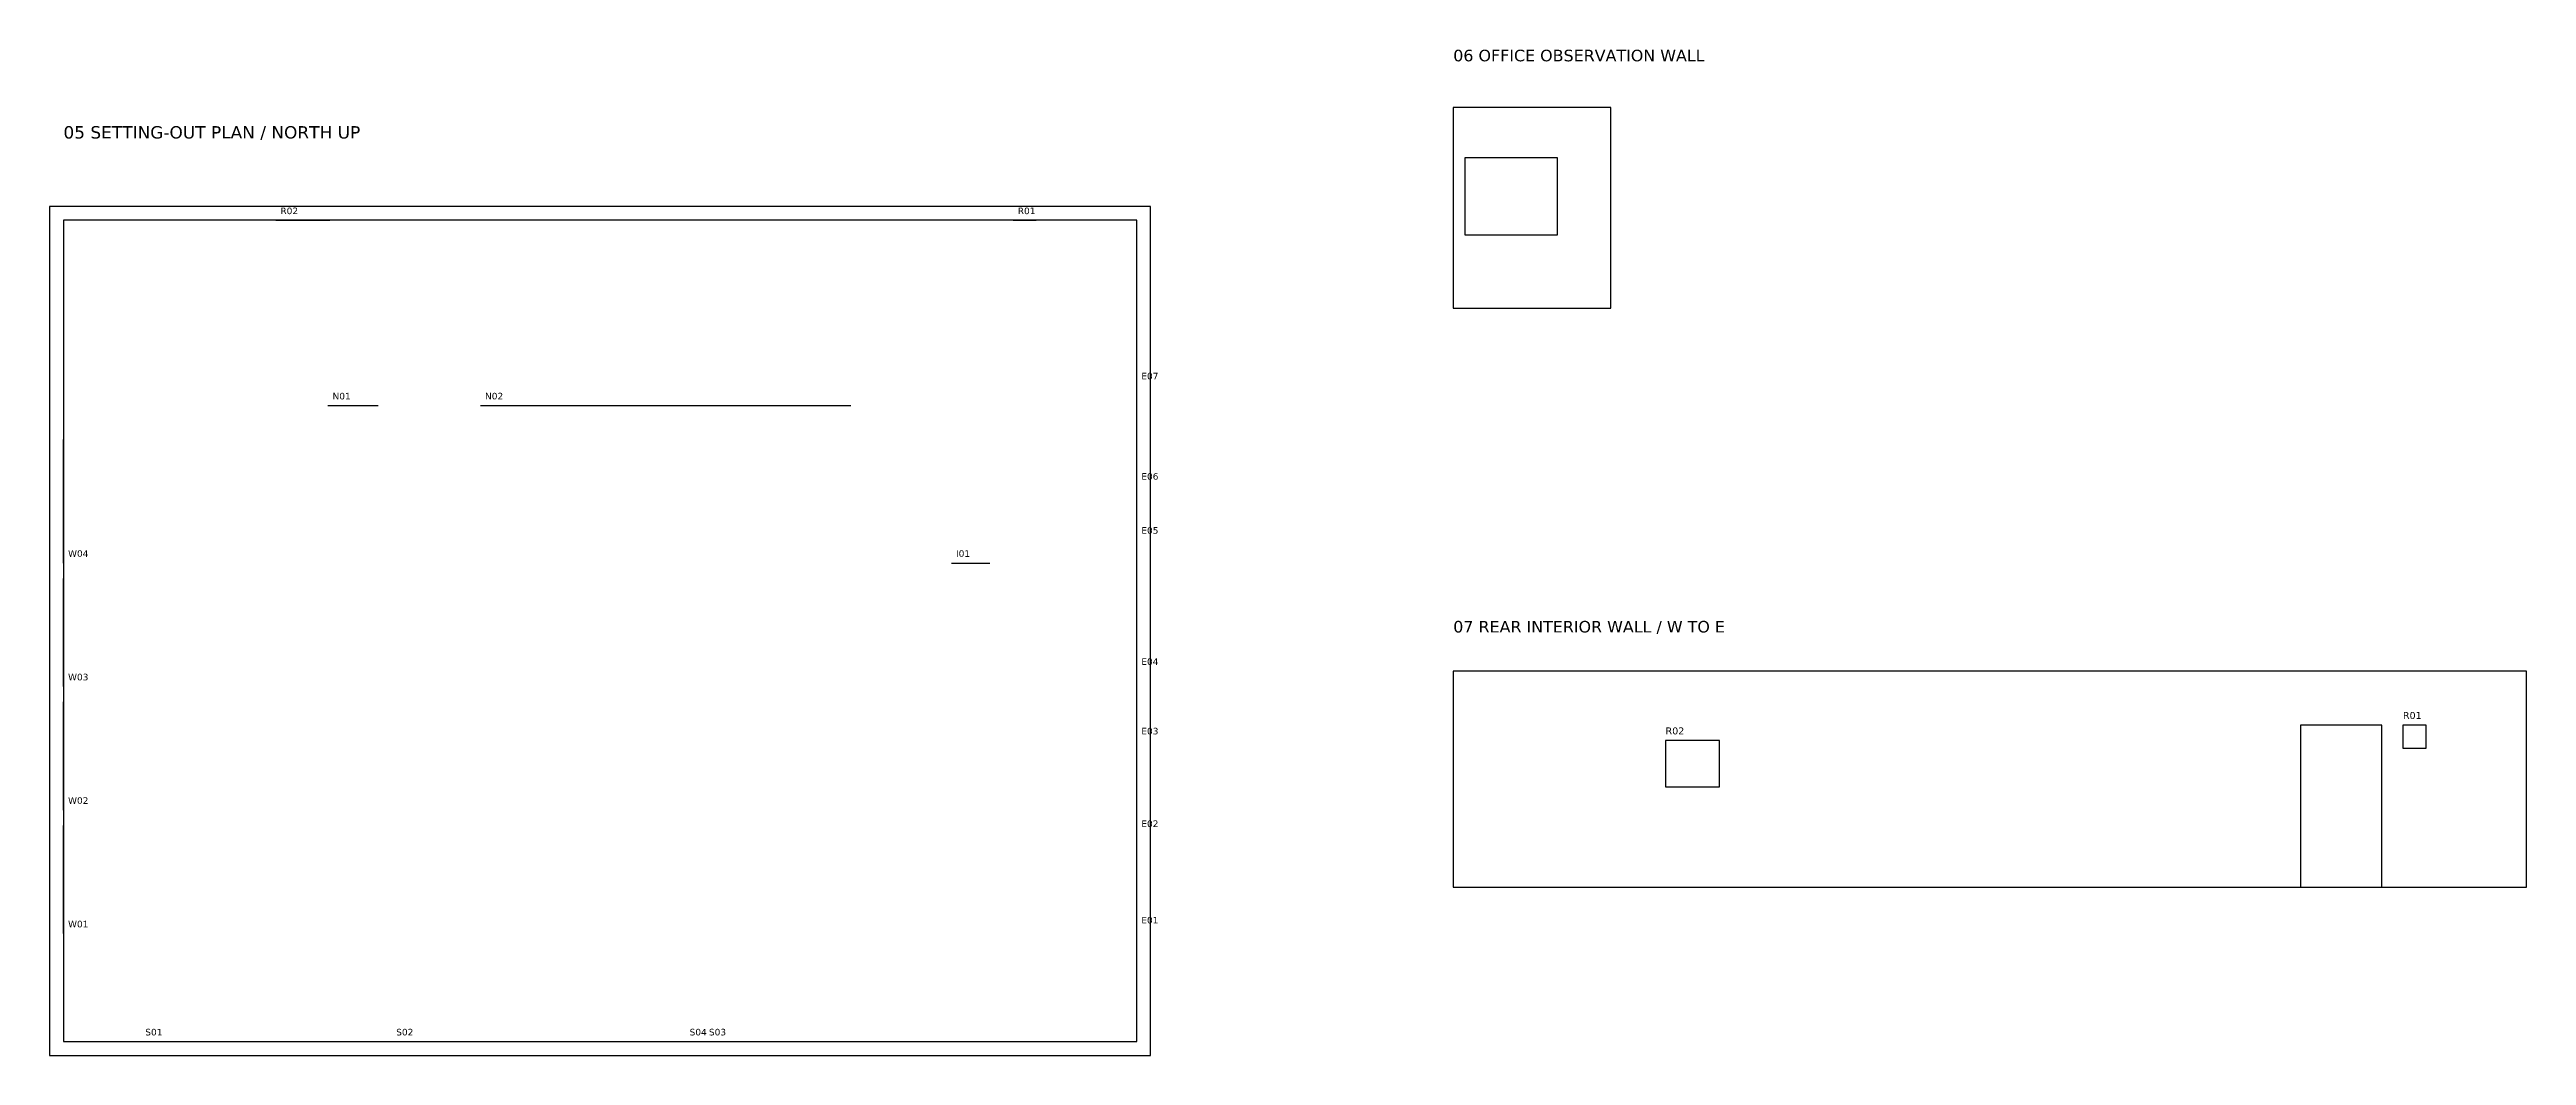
# Model space of a CAD drawing. Header units: millimetres. Extents: x -704 to 38970, y -24180 to 3453.
# Drawn here: x -180 to 31900, y -24180 to -11147 of the extents above; entities that cross this region are included whole.
import ezdxf

# ---------------------------------------------------------------- set-up
doc = ezdxf.new("R2010")
doc.units = ezdxf.units.MM
for name, color, linetype in [('EXISTING', 8, 'Continuous'), ('GLAZING', 4, 'Continuous'), ('KEEP_CLEAR', 1, 'Continuous'), ('PROPOSED', 3, 'Continuous'), ('TEXT', 7, 'Continuous')]:
    doc.layers.add(name, color=color, linetype=linetype)
doc.styles.get("Standard").update_dxf_attribs({"font": 'DejaVuSans.ttf'})

msp = doc.modelspace()

# ---------------------------------------------------------------- texts
at = {"layer": 'TEXT'}
for s, height, p in [('06 OFFICE OBSERVATION WALL', 150, (18000, -11300)), ('05 SETTING-OUT PLAN / NORTH UP', 160, (0, -12300)), ('R02', 85, (2810, -13280)), ('R01', 85, (12360, -13280)), ('E07', 85, (13960, -15420)), ('N01', 85, (3485, -15680)), ('N02', 85, (5460, -15680)), ('E06', 85, (13960, -16720)), ('W04', 85, (60, -17720)), ('I01', 85, (11560, -17720)), ('E05', 85, (13960, -17420)), ('07 REAR INTERIOR WALL / W TO E', 150, (18000, -18700)), ('W03', 85, (60, -19320)), ('E04', 85, (13960, -19120)), ('R01', 90, (30300, -19820)), ('E03', 85, (13960, -20020)), ('R02', 90, (20750, -20020)), ('W02', 85, (60, -20920)), ('E02', 85, (13960, -21220)), ('W01', 85, (60, -22520)), ('E01', 85, (13960, -22470)), ('S01', 85, (1060, -23920)), ('S02', 85, (4310, -23920)), ('S04', 85, (8110, -23920)), ('S03', 85, (8360, -23920))]:
    msp.add_text(s, height=height, dxfattribs=at).set_placement(p)

# ---------------------------------------------------------------- linework, layer by layer
at = {"layer": 'EXISTING'}
for points in [[(18000, -14500), (20040, -14500), (20040, -11900), (18000, -11900)], [(-180, -24180), (14080, -24180), (14080, -13180), (-180, -13180)], [(0, -24000), (13900, -24000), (13900, -13360), (0, -13360)], [(18000, -22000), (31900, -22000), (31900, -19200), (18000, -19200)]]:
    msp.add_lwpolyline(points, close=True, dxfattribs=at)
at = {"layer": 'GLAZING'}
msp.add_lwpolyline([(18150, -13550), (19350, -13550), (19350, -12550), (18150, -12550)], close=True, dxfattribs=at)
at = {"layer": 'KEEP_CLEAR'}
msp.add_lwpolyline([(28975, -22000), (30025, -22000), (30025, -19900), (28975, -19900)], close=True, dxfattribs=at)
at = {"layer": 'PROPOSED'}
for points in [[(2750, -13360), (3450, -13360)], [(12300, -13360), (12600, -13360)], [(13900, -15500), (13900, -14200)], [(3425, -15760), (4075, -15760)], [(5400, -15760), (10200, -15760)], [(0, -17800), (0, -16200)], [(13900, -16800), (13900, -16100)], [(13900, -17500), (13900, -17080)], [(11500, -17800), (12000, -17800)], [(13900, -19200), (13900, -17900)], [(0, -19400), (0, -18000)], [(13900, -20100), (13900, -19450)], [(0, -21000), (0, -19600)], [(13900, -21300), (13900, -20450)], [(0, -22600), (0, -21200)], [(13900, -22550), (13900, -21956)], [(1000, -24000), (1594, -24000)], [(4250, -24000), (4547, -24000)], [(8050, -24000), (8350, -24000)], [(8300, -24000), (9200, -24000)]]:
    msp.add_lwpolyline(points, dxfattribs=at)
for points in [[(20750, -20700), (21450, -20700), (21450, -20100), (20750, -20100)], [(30300, -20200), (30600, -20200), (30600, -19900), (30300, -19900)]]:
    msp.add_lwpolyline(points, close=True, dxfattribs=at)

msp.set_redraw_order([(e.dxf.handle, doc.entitydb.next_handle()) for e in msp.query("TEXT MTEXT ATTDEF DIMENSION ARC_DIMENSION")])  # texts and dimensions are drawn at this point

doc.saveas('drawing.dxf')
